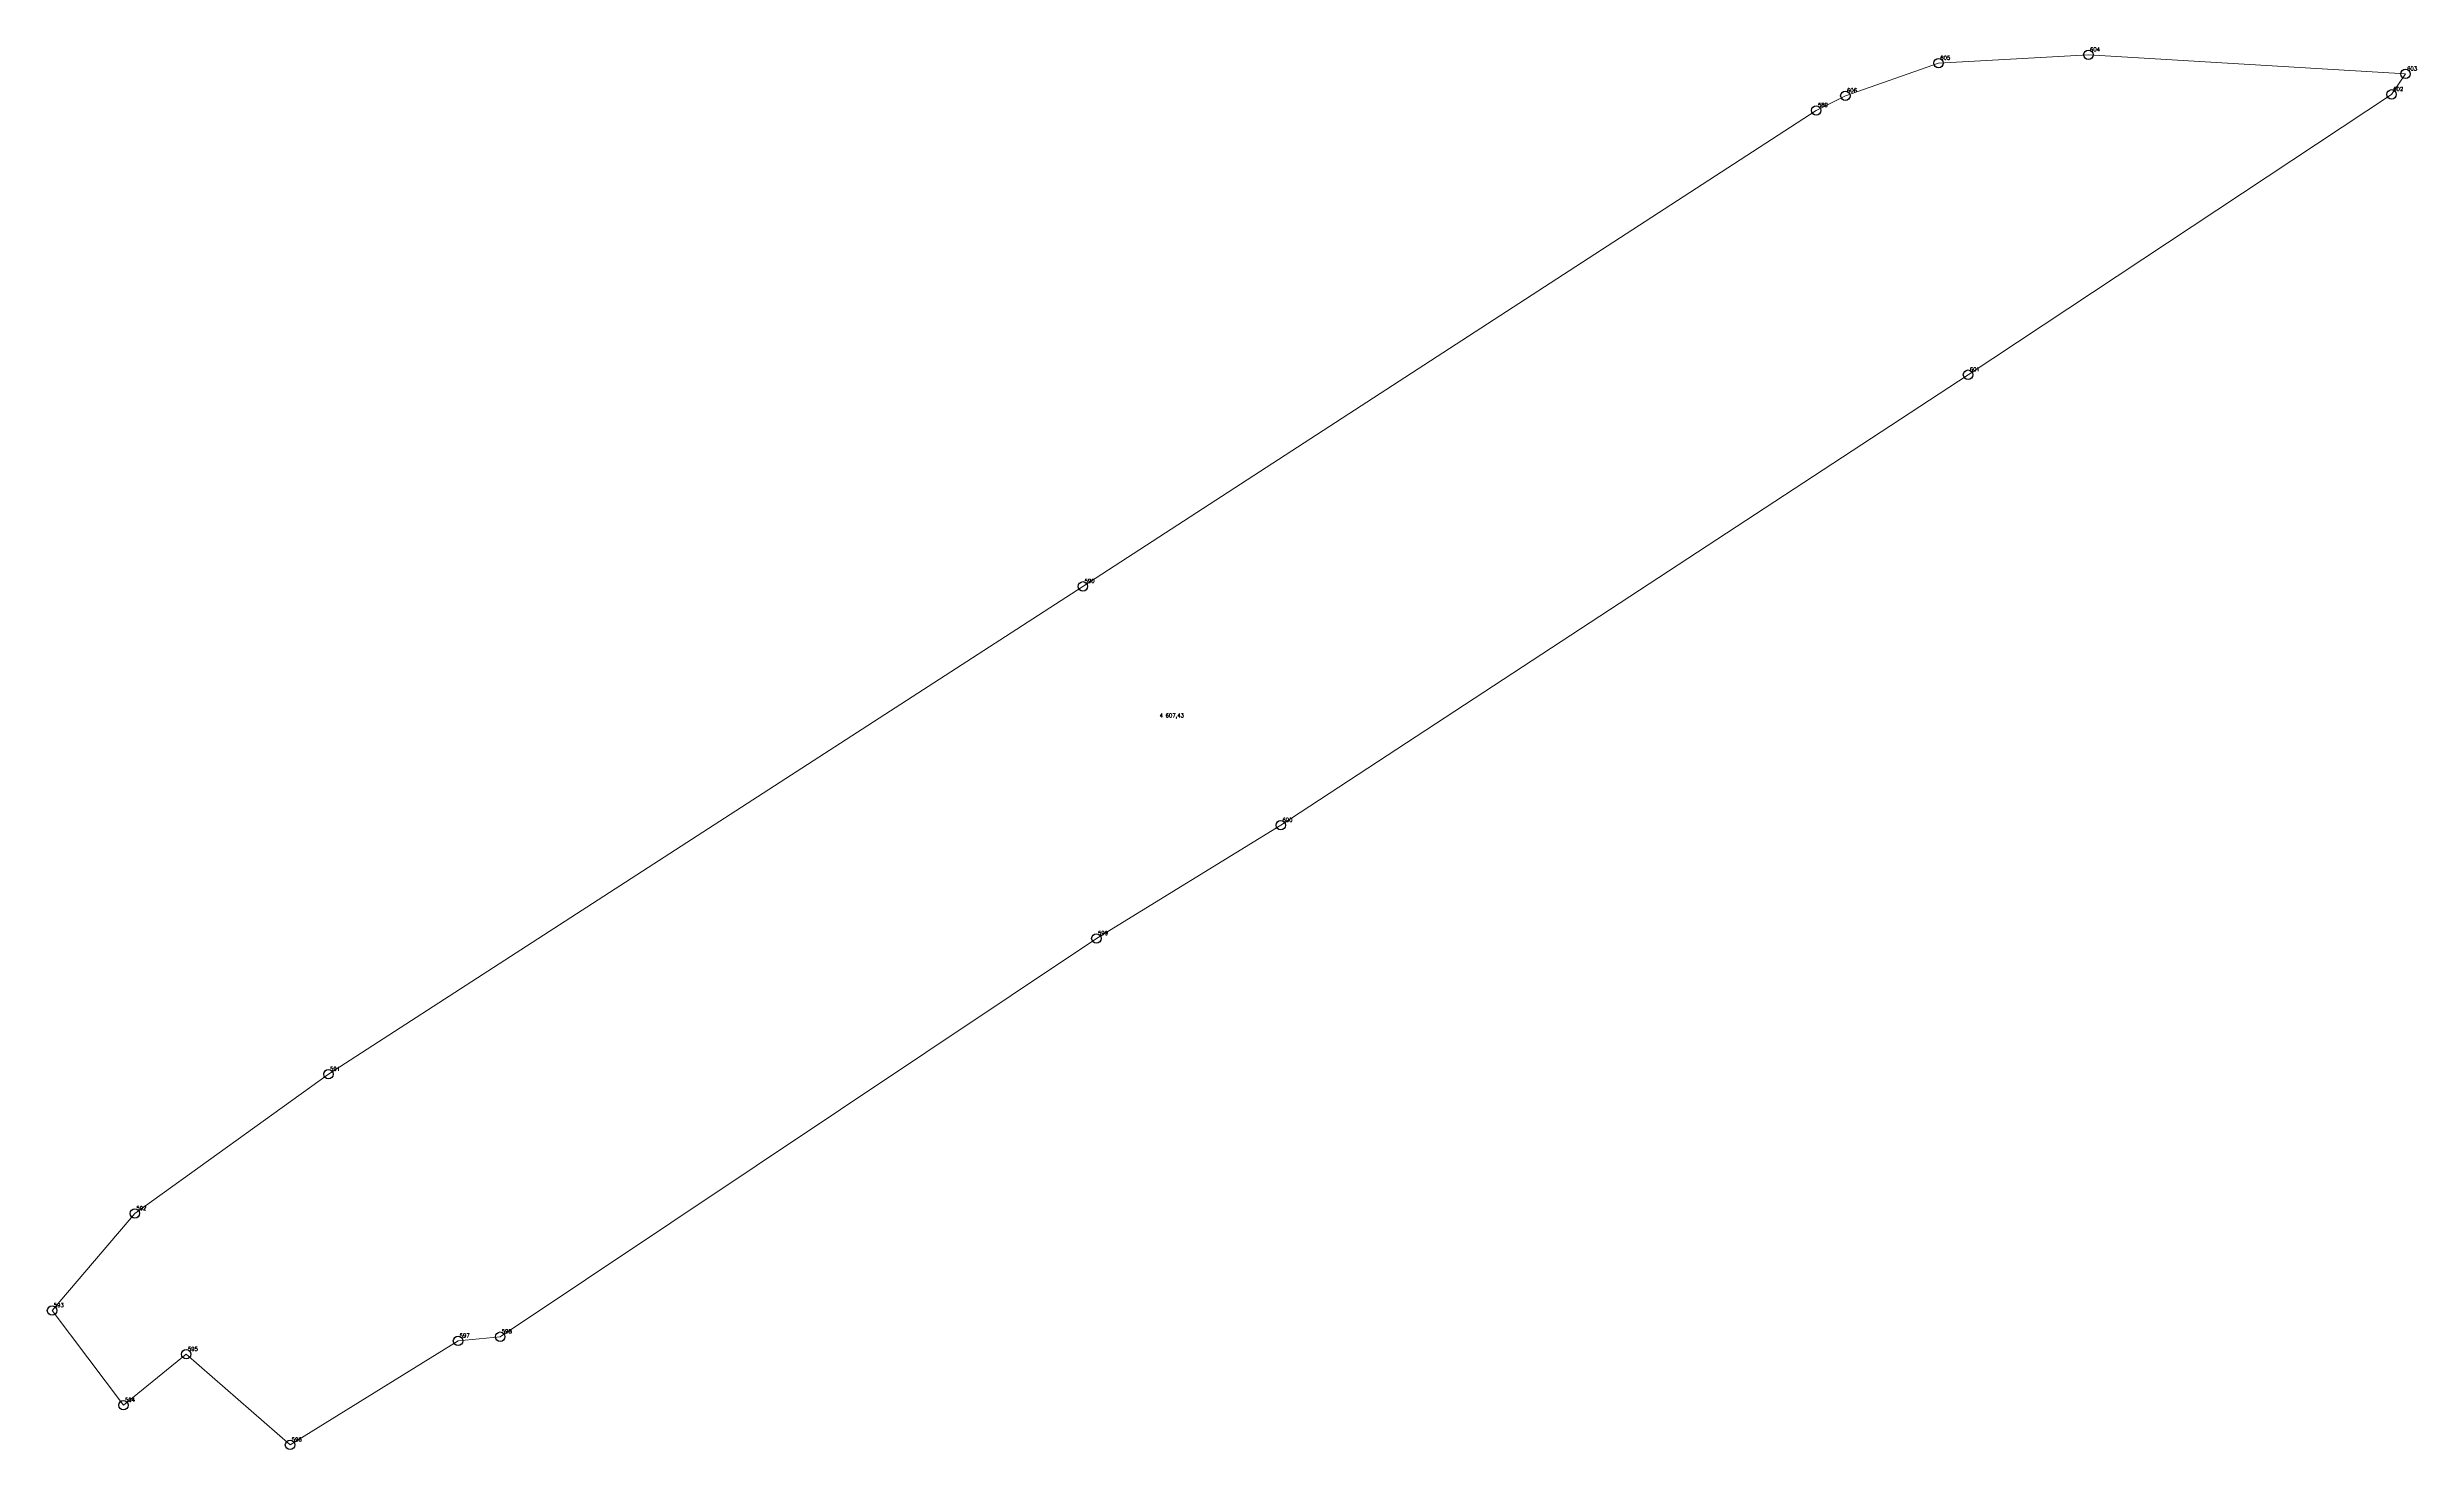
# Model space of a CAD drawing. Extents: x 1392715 to 1399949, y 356205 to 360837.
# Drawn here: x 1393947.3 to 1394136.2, y 358421.3 to 358533.1 of the extents above; entities that cross this region are included whole.
import ezdxf

# ---------------------------------------------------------------- set-up
doc = ezdxf.new("R2010")
doc.units = 0
doc.header["$PDMODE"] = 33
doc.header["$PDSIZE"] = 0.75
doc.layers.add('10 - ценные фрагменты благоустройства', color=7, linetype='Continuous')
doc.styles.get("Standard").update_dxf_attribs({"font": 'simplex.shx'})

msp = doc.modelspace()

# ---------------------------------------------------------------- linework, layer by layer
at = {"layer": '10 - ценные фрагменты благоустройства', "color": 7, "lineweight": 20}
msp.add_lwpolyline([(1394088.31, 358528.07), (1394090.63, 358529.24), (1394098.06, 358531.84), (1394110, 358532.51), (1394135.28, 358530.98), (1394134.17, 358529.35), (1394100.41, 358507.01), (1394045.63, 358471.1), (1394030.93, 358462.08), (1393983.41, 358430.34), (1393980.05, 358430), (1393966.66, 358421.72), (1393958.39, 358428.94), (1393953.38, 358424.88), (1393947.69, 358432.42), (1393954.29, 358440.16), (1393969.72, 358451.26), (1394029.86, 358490.14), (1394088.31, 358528.07)], close=True, dxfattribs=at)
at = {"layer": '10 - ценные фрагменты благоустройства'}
for p in [(1394098.06, 358531.84), (1394110, 358532.51), (1394134.17, 358529.35), (1394135.28, 358530.98), (1394088.31, 358528.07), (1394090.63, 358529.24), (1394100.41, 358507.01), (1394029.86, 358490.14), (1394045.63, 358471.1), (1394030.93, 358462.08), (1393969.72, 358451.26), (1393954.29, 358440.16), (1393947.69, 358432.42), (1393980.05, 358430), (1393983.41, 358430.34), (1393958.39, 358428.94), (1393953.38, 358424.88), (1393966.66, 358421.72)]:
    msp.add_point(p, dxfattribs=at)

# ---------------------------------------------------------------- texts
at = {"layer": '10 - ценные фрагменты благоустройства', "color": 7}
for s, p in [('605', (1394098.19, 358532.11)), ('604', (1394110.13, 358532.78)), ('606', (1394090.76, 358529.52)), ('602', (1394134.3, 358529.62)), ('603', (1394135.41, 358531.25)), ('589', (1394088.44, 358528.35)), ('601', (1394100.54, 358507.28)), ('590', (1394029.99, 358490.41)), ('4 607,43', (1394035.97, 358479.7)), ('600', (1394045.76, 358471.37)), ('599', (1394031.06, 358462.35)), ('591', (1393969.85, 358451.53)), ('592', (1393954.41, 358440.43)), ('593', (1393947.82, 358432.7)), ('597', (1393980.18, 358430.27)), ('598', (1393983.54, 358430.61)), ('595', (1393958.52, 358429.21)), ('594', (1393953.51, 358425.15)), ('596', (1393966.79, 358421.99))]:
    msp.add_text(s, height=0.311, dxfattribs=at).set_placement(p)

doc.saveas('drawing.dxf')
